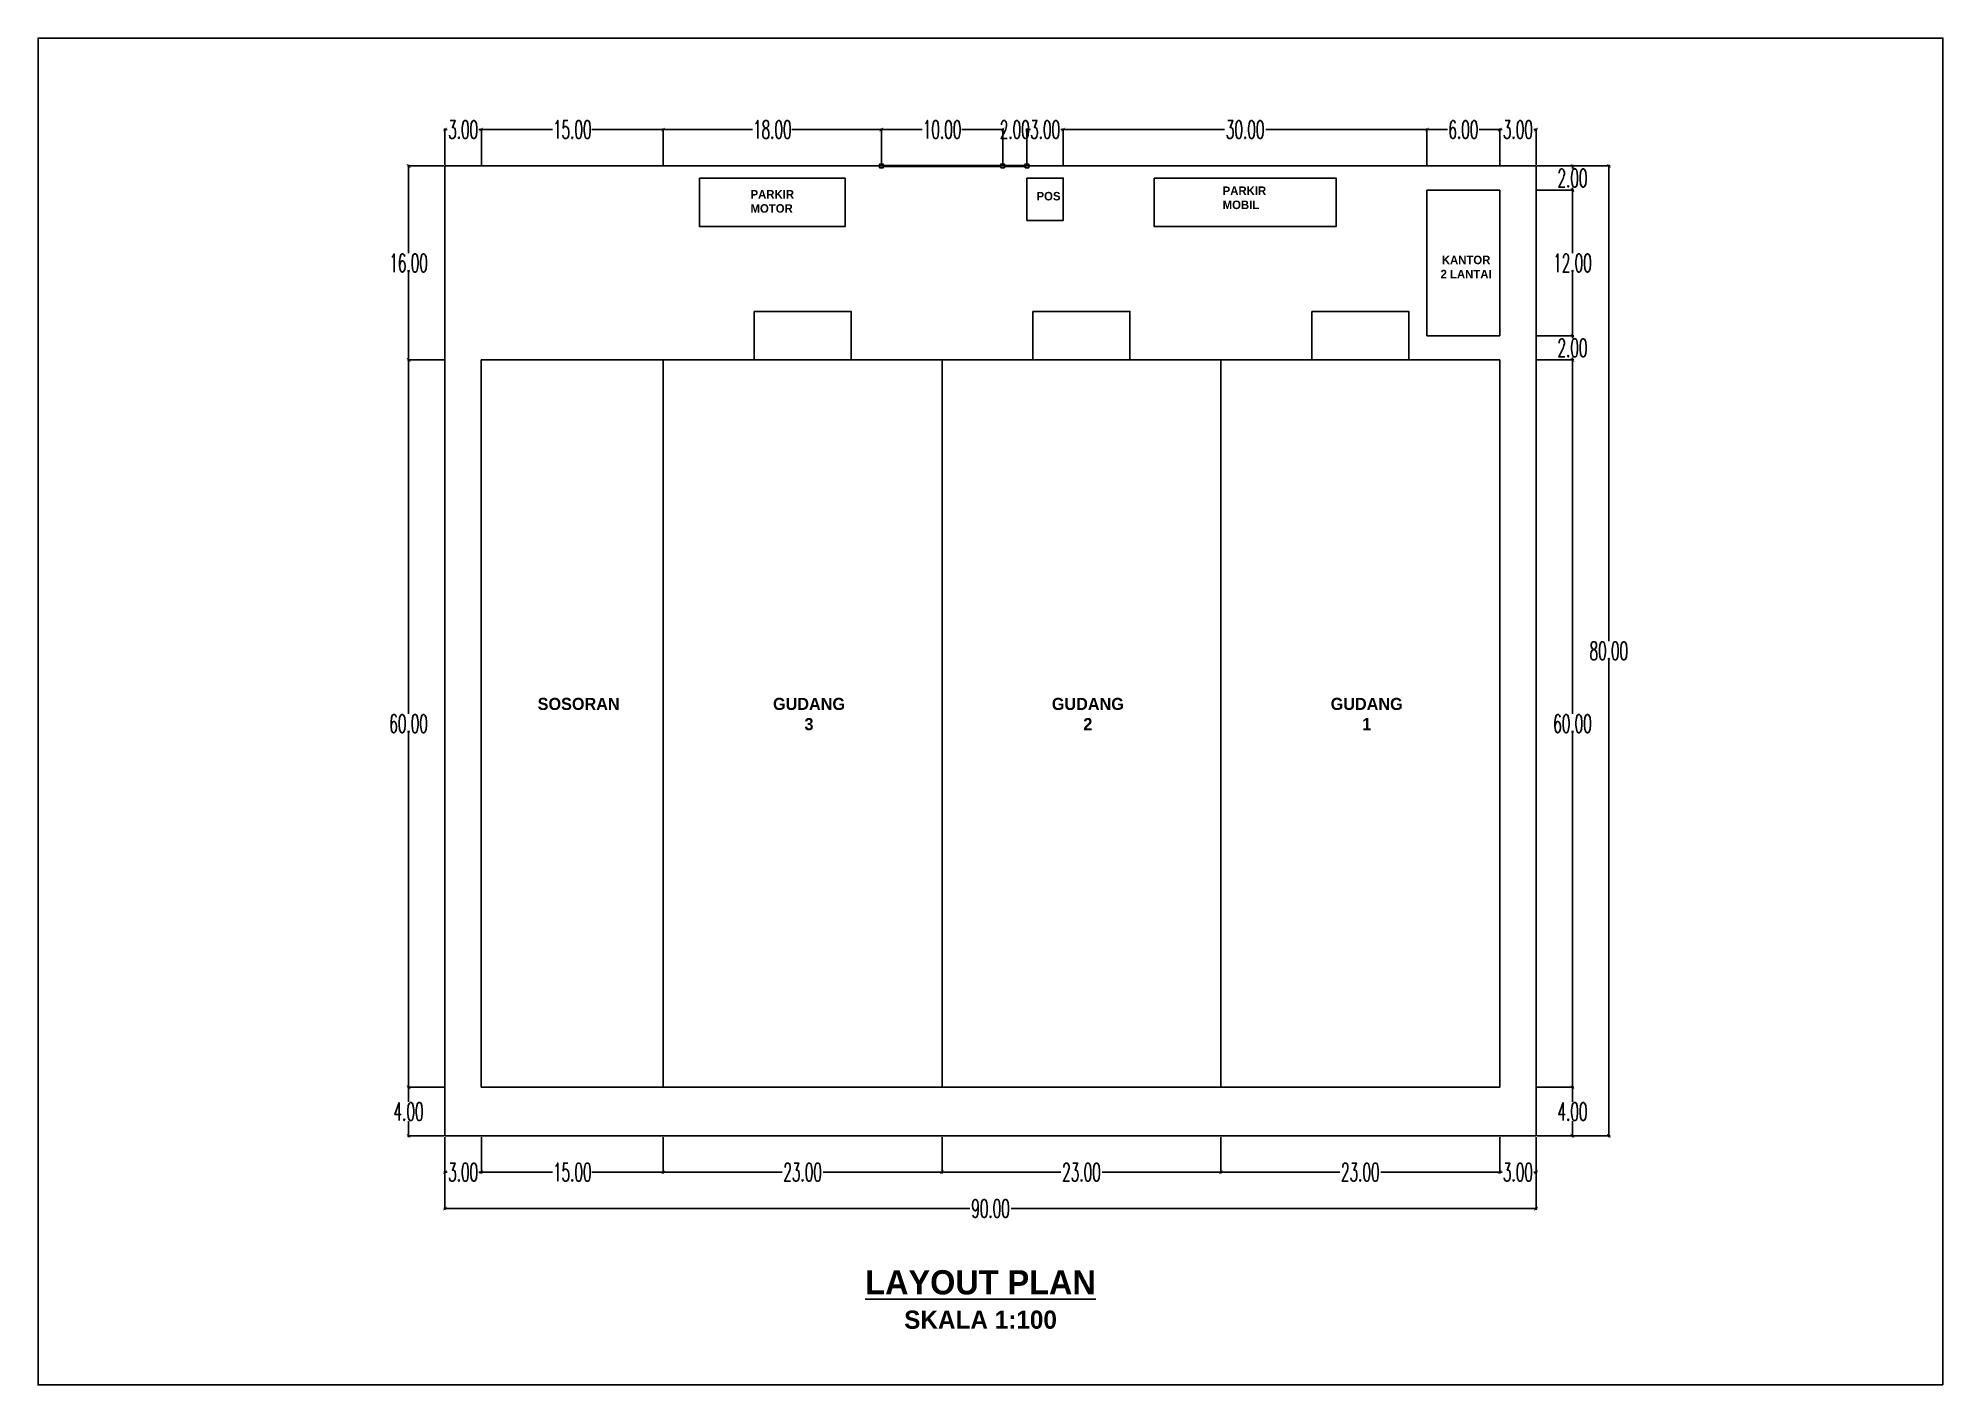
# Model space of a CAD drawing. Header units: millimetres. Extents: x 2491 to 3310, y 1470 to 1581.
# Drawn here: x 2653.9 to 2811, y 1469.6 to 1580.7 of the extents above; entities that cross this region are included whole.
import ezdxf

# ---------------------------------------------------------------- set-up
doc = ezdxf.new("R2010")
doc.units = ezdxf.units.MM
doc.layers.add('Atap', color=3, linetype='Continuous')
doc.layers.add('KOP TEKS', color=1, linetype='Continuous')
doc.styles.add('-DIM2', font='simplex.shx', dxfattribs={"width": 0.55})
doc.styles.get("Standard").update_dxf_attribs({"font": 'arial.ttf'})
doc.dimstyles.new('layout ngoro', dxfattribs={"dimtxt": 1.5, "dimasz": 0.3, "dimexe": 0.1, "dimexo": 0.1, "dimgap": 0.05, "dimtad": 0, "dimtih": 1, "dimtoh": 1, "dimzin": 0, "dimdsep": 46, "dimtxsty": '-DIM2', "dimblk": 'ARCHTICK', "dimcen": 0.3, "dimdle": 0.1, "dimclrd": 1, "dimclre": 1, "dimclrt": 7, "dimadec": 0, "dimazin": 0, "dimtfac": 1, "dimtix": 1, "dimtofl": 0, "dimtmove": 0, "dimatfit": 3, "dimldrblk": 'ARCHTICK', "dimfxl": 1, "dimtolj": 1, "dimtzin": 0, "dimarcsym": 0})

msp = doc.modelspace()

# ---------------------------------------------------------------- texts
at = {"attachment_point": 1}
for s, insert, char_height, width in [('\\pxsm1;{\\fBritannic Bold|b0|i0|c0|p34;\\H0.28x;PARKIR\\PMOTOR}', (2712.692, 1568.193), 2.5, 3.36081), ('\\pxsm1;{\\fBritannic Bold|b0|i0|c0|p34;\\H0.28x;POS}', (2736.285, 1568.037), 2.5, 3.36081), ('\\pxsm1;{\\fBritannic Bold|b0|i0|c0|p34;\\H0.28x;PARKIR MOBIL}', (2751.634, 1568.487), 2.5, 3.36081), ('\\pxsm1,qc;{\\fBritannic Bold|b0|i0|c0|p34;\\H0.28x;KANTOR \\P2 LANTAI}', (2769.422, 1562.777), 2.5, 4.58397), ('\\pxsm1,qc;{\\fBritannic Bold|b0|i0|c0|p34;SOSORAN}', (2696.224, 1526.306), 1, 4.58397), ('\\pxsm1,qc;{\\fBritannic Bold|b0|i0|c0|p34;GUDANG 3}', (2715.224, 1526.306), 1, 4.58397), ('\\pxsm1,qc;{\\fBritannic Bold|b0|i0|c0|p34;GUDANG 2}', (2738.224, 1526.306), 1, 4.58397), ('\\pxsm1,qc;{\\fBritannic Bold|b0|i0|c0|p34;GUDANG 1}', (2761.224, 1526.306), 1, 4.58397), ('\\pxqc;{\\fBritannic Bold|b0|i0|c0|p34;\\H0.54493x;\\LLAYOUT PLAN\\H1.83512x;\\P\\H0.40869x;\\lSKALA 1:100}', (2717.965, 1479.098), 3.67023, 27.40243)]:
    msp.add_mtext(s, dxfattribs=dict(at, insert=insert, char_height=char_height, width=width))

# ---------------------------------------------------------------- blocks, each defined once
blk = doc.blocks.new('_ArchTick')
at = {"color": 0, "linetype": 'ByBlock', "const_width": 0.15}
blk.add_lwpolyline([(-0.5, -0.5), (0.5, 0.5)], dxfattribs=at)
blk = doc.blocks.new('*D408')
at = {"color": 1, "linetype": 'Continuous', "lineweight": -2, "transparency": 16777216}
for p, q in [((2774.49, 1490.08), (2774.49, 1487.08)), ((2777.49, 1490.08), (2777.49, 1487.08))]:
    blk.add_line(p, q, dxfattribs=at)
at = {"color": 1, "lineweight": -2, "transparency": 16777216}
for p, q in [((2774.39, 1487.18), (2774.68, 1487.18)), ((2777.59, 1487.18), (2777.29, 1487.18))]:
    blk.add_line(p, q, dxfattribs=at)
at = {"layer": 'Defpoints', "color": 0, "transparency": 16777216}
for p in [(2774.49, 1490.18), (2777.49, 1490.18), (2774.49, 1487.18)]:
    blk.add_point(p, dxfattribs=at)
at = {"color": 1, "lineweight": -2, "transparency": 16777216, "xscale": 0.3, "yscale": 0.3, "zscale": 0.3, "rotation": 180}
blk.add_blockref('_ArchTick', (2774.49, 1487.18), dxfattribs=at)
at = {"color": 1, "lineweight": -2, "transparency": 16777216, "xscale": 0.3, "yscale": 0.3, "zscale": 0.3}
blk.add_blockref('_ArchTick', (2777.49, 1487.18), dxfattribs=at)
at = {"color": 7, "transparency": 16777216, "insert": (2775.99, 1487.18), "char_height": 1.5, "attachment_point": 5, "style": '-DIM2'}
blk.add_mtext('\\A1;3.00', dxfattribs=at)
blk = doc.blocks.new('*D242')
at = {"color": 1, "linetype": 'Continuous', "lineweight": -2, "transparency": 16777216}
for p, q in [((2751.49, 1490.08), (2751.49, 1487.08)), ((2774.49, 1490.08), (2774.49, 1487.08))]:
    blk.add_line(p, q, dxfattribs=at)
at = {"color": 1, "lineweight": -2, "transparency": 16777216}
for p, q in [((2751.39, 1487.18), (2761.29, 1487.18)), ((2774.59, 1487.18), (2764.69, 1487.18))]:
    blk.add_line(p, q, dxfattribs=at)
at = {"layer": 'Defpoints', "color": 0, "transparency": 16777216}
for p in [(2751.49, 1490.18), (2774.49, 1490.18), (2751.49, 1487.18)]:
    blk.add_point(p, dxfattribs=at)
at = {"color": 1, "lineweight": -2, "transparency": 16777216, "xscale": 0.3, "yscale": 0.3, "zscale": 0.3, "rotation": 180}
blk.add_blockref('_ArchTick', (2751.49, 1487.18), dxfattribs=at)
at = {"color": 1, "lineweight": -2, "transparency": 16777216, "xscale": 0.3, "yscale": 0.3, "zscale": 0.3}
blk.add_blockref('_ArchTick', (2774.49, 1487.18), dxfattribs=at)
at = {"color": 7, "transparency": 16777216, "insert": (2762.99, 1487.18), "char_height": 1.5, "attachment_point": 5, "style": '-DIM2'}
blk.add_mtext('\\A1;23.00', dxfattribs=at)
blk = doc.blocks.new('*D243')
at = {"color": 1, "linetype": 'Continuous', "lineweight": -2, "transparency": 16777216}
for p, q in [((2728.49, 1490.08), (2728.49, 1487.08)), ((2751.49, 1490.08), (2751.49, 1487.08))]:
    blk.add_line(p, q, dxfattribs=at)
at = {"color": 1, "lineweight": -2, "transparency": 16777216}
for p, q in [((2728.39, 1487.18), (2738.29, 1487.18)), ((2751.59, 1487.18), (2741.69, 1487.18))]:
    blk.add_line(p, q, dxfattribs=at)
at = {"layer": 'Defpoints', "color": 0, "transparency": 16777216}
for p in [(2728.49, 1490.18), (2751.49, 1490.18), (2728.49, 1487.18)]:
    blk.add_point(p, dxfattribs=at)
at = {"color": 1, "lineweight": -2, "transparency": 16777216, "xscale": 0.3, "yscale": 0.3, "zscale": 0.3, "rotation": 180}
blk.add_blockref('_ArchTick', (2728.49, 1487.18), dxfattribs=at)
at = {"color": 1, "lineweight": -2, "transparency": 16777216, "xscale": 0.3, "yscale": 0.3, "zscale": 0.3}
blk.add_blockref('_ArchTick', (2751.49, 1487.18), dxfattribs=at)
at = {"color": 7, "transparency": 16777216, "insert": (2739.99, 1487.18), "char_height": 1.5, "attachment_point": 5, "style": '-DIM2'}
blk.add_mtext('\\A1;23.00', dxfattribs=at)
blk = doc.blocks.new('*D244')
at = {"color": 1, "linetype": 'Continuous', "lineweight": -2, "transparency": 16777216}
for p, q in [((2705.49, 1490.08), (2705.49, 1487.08)), ((2728.49, 1490.08), (2728.49, 1487.08))]:
    blk.add_line(p, q, dxfattribs=at)
at = {"color": 1, "lineweight": -2, "transparency": 16777216}
for p, q in [((2705.39, 1487.18), (2715.29, 1487.18)), ((2728.59, 1487.18), (2718.69, 1487.18))]:
    blk.add_line(p, q, dxfattribs=at)
at = {"layer": 'Defpoints', "color": 0, "transparency": 16777216}
for p in [(2705.49, 1490.18), (2728.49, 1490.18), (2705.49, 1487.18)]:
    blk.add_point(p, dxfattribs=at)
at = {"color": 1, "lineweight": -2, "transparency": 16777216, "xscale": 0.3, "yscale": 0.3, "zscale": 0.3, "rotation": 180}
blk.add_blockref('_ArchTick', (2705.49, 1487.18), dxfattribs=at)
at = {"color": 1, "lineweight": -2, "transparency": 16777216, "xscale": 0.3, "yscale": 0.3, "zscale": 0.3}
blk.add_blockref('_ArchTick', (2728.49, 1487.18), dxfattribs=at)
at = {"color": 7, "transparency": 16777216, "insert": (2716.99, 1487.18), "char_height": 1.5, "attachment_point": 5, "style": '-DIM2'}
blk.add_mtext('\\A1;23.00', dxfattribs=at)
blk = doc.blocks.new('*D245')
at = {"color": 1, "linetype": 'Continuous', "lineweight": -2, "transparency": 16777216}
for p, q in [((2690.49, 1490.08), (2690.49, 1487.08)), ((2705.49, 1490.08), (2705.49, 1487.08))]:
    blk.add_line(p, q, dxfattribs=at)
at = {"color": 1, "lineweight": -2, "transparency": 16777216}
for p, q in [((2690.39, 1487.18), (2696.36, 1487.18)), ((2705.59, 1487.18), (2699.61, 1487.18))]:
    blk.add_line(p, q, dxfattribs=at)
at = {"layer": 'Defpoints', "color": 0, "transparency": 16777216}
for p in [(2690.49, 1490.18), (2705.49, 1490.18), (2690.49, 1487.18)]:
    blk.add_point(p, dxfattribs=at)
at = {"color": 1, "lineweight": -2, "transparency": 16777216, "xscale": 0.3, "yscale": 0.3, "zscale": 0.3, "rotation": 180}
blk.add_blockref('_ArchTick', (2690.49, 1487.18), dxfattribs=at)
at = {"color": 1, "lineweight": -2, "transparency": 16777216, "xscale": 0.3, "yscale": 0.3, "zscale": 0.3}
blk.add_blockref('_ArchTick', (2705.49, 1487.18), dxfattribs=at)
at = {"color": 7, "transparency": 16777216, "insert": (2697.99, 1487.18), "char_height": 1.5, "attachment_point": 5, "style": '-DIM2'}
blk.add_mtext('\\A1;15.00', dxfattribs=at)
blk = doc.blocks.new('*D246')
at = {"color": 1, "linetype": 'Continuous', "lineweight": -2, "transparency": 16777216}
for p, q in [((2687.49, 1490.08), (2687.49, 1487.08)), ((2690.49, 1490.08), (2690.49, 1487.08))]:
    blk.add_line(p, q, dxfattribs=at)
at = {"color": 1, "lineweight": -2, "transparency": 16777216}
for p, q in [((2687.39, 1487.18), (2687.68, 1487.18)), ((2690.59, 1487.18), (2690.29, 1487.18))]:
    blk.add_line(p, q, dxfattribs=at)
at = {"layer": 'Defpoints', "color": 0, "transparency": 16777216}
for p in [(2687.49, 1490.18), (2690.49, 1490.18), (2687.49, 1487.18)]:
    blk.add_point(p, dxfattribs=at)
at = {"color": 1, "lineweight": -2, "transparency": 16777216, "xscale": 0.3, "yscale": 0.3, "zscale": 0.3, "rotation": 180}
blk.add_blockref('_ArchTick', (2687.49, 1487.18), dxfattribs=at)
at = {"color": 1, "lineweight": -2, "transparency": 16777216, "xscale": 0.3, "yscale": 0.3, "zscale": 0.3}
blk.add_blockref('_ArchTick', (2690.49, 1487.18), dxfattribs=at)
at = {"color": 7, "transparency": 16777216, "insert": (2688.99, 1487.18), "char_height": 1.5, "attachment_point": 5, "style": '-DIM2'}
blk.add_mtext('\\A1;3.00', dxfattribs=at)
blk = doc.blocks.new('*D247')
at = {"color": 1, "linetype": 'Continuous', "lineweight": -2, "transparency": 16777216}
for p, q in [((2777.59, 1494.18), (2780.59, 1494.18)), ((2777.59, 1490.18), (2780.59, 1490.18))]:
    blk.add_line(p, q, dxfattribs=at)
at = {"color": 1, "lineweight": -2, "transparency": 16777216}
for p, q in [((2780.49, 1494.28), (2780.49, 1492.98)), ((2780.49, 1490.08), (2780.49, 1491.38))]:
    blk.add_line(p, q, dxfattribs=at)
at = {"layer": 'Defpoints', "color": 0, "transparency": 16777216}
for p in [(2777.49, 1494.18), (2780.49, 1494.18), (2777.49, 1490.18)]:
    blk.add_point(p, dxfattribs=at)
at = {"color": 1, "lineweight": -2, "transparency": 16777216, "xscale": 0.3, "yscale": 0.3, "zscale": 0.3}
for p, rotation in [((2780.49, 1494.18), 90), ((2780.49, 1490.18), 270)]:
    blk.add_blockref('_ArchTick', p, dxfattribs=dict(at, rotation=rotation))
at = {"color": 7, "transparency": 16777216, "insert": (2780.49, 1492.18), "char_height": 1.5, "attachment_point": 5, "style": '-DIM2'}
blk.add_mtext('\\A1;4.00', dxfattribs=at)
blk = doc.blocks.new('*D248')
at = {"color": 1, "linetype": 'Continuous', "lineweight": -2, "transparency": 16777216}
for p, q in [((2777.59, 1554.18), (2780.59, 1554.18)), ((2777.59, 1494.18), (2780.59, 1494.18))]:
    blk.add_line(p, q, dxfattribs=at)
at = {"color": 1, "lineweight": -2, "transparency": 16777216}
for p, q in [((2780.49, 1554.28), (2780.49, 1524.98)), ((2780.49, 1494.08), (2780.49, 1523.38))]:
    blk.add_line(p, q, dxfattribs=at)
at = {"layer": 'Defpoints', "color": 0, "transparency": 16777216}
for p in [(2777.49, 1554.18), (2780.49, 1554.18), (2777.49, 1494.18)]:
    blk.add_point(p, dxfattribs=at)
at = {"color": 1, "lineweight": -2, "transparency": 16777216, "xscale": 0.3, "yscale": 0.3, "zscale": 0.3}
for p, rotation in [((2780.49, 1554.18), 90), ((2780.49, 1494.18), 270)]:
    blk.add_blockref('_ArchTick', p, dxfattribs=dict(at, rotation=rotation))
at = {"color": 7, "transparency": 16777216, "insert": (2780.49, 1524.18), "char_height": 1.5, "attachment_point": 5, "style": '-DIM2'}
blk.add_mtext('\\A1;60.00', dxfattribs=at)
blk = doc.blocks.new('*D249')
at = {"color": 1, "linetype": 'Continuous', "lineweight": -2, "transparency": 16777216}
for p, q in [((2777.59, 1556.18), (2780.59, 1556.18)), ((2777.59, 1554.18), (2780.59, 1554.18))]:
    blk.add_line(p, q, dxfattribs=at)
at = {"color": 1, "lineweight": -2, "transparency": 16777216}
for p, q in [((2780.49, 1556.28), (2780.49, 1555.98)), ((2780.49, 1554.08), (2780.49, 1554.38))]:
    blk.add_line(p, q, dxfattribs=at)
at = {"layer": 'Defpoints', "color": 0, "transparency": 16777216}
for p in [(2777.49, 1556.18), (2780.49, 1556.18), (2777.49, 1554.18)]:
    blk.add_point(p, dxfattribs=at)
at = {"color": 1, "lineweight": -2, "transparency": 16777216, "xscale": 0.3, "yscale": 0.3, "zscale": 0.3}
for p, rotation in [((2780.49, 1556.18), 90), ((2780.49, 1554.18), 270)]:
    blk.add_blockref('_ArchTick', p, dxfattribs=dict(at, rotation=rotation))
at = {"color": 7, "transparency": 16777216, "insert": (2780.49, 1555.18), "char_height": 1.5, "attachment_point": 5, "style": '-DIM2'}
blk.add_mtext('\\A1;2.00', dxfattribs=at)
blk = doc.blocks.new('*D250')
at = {"color": 1, "linetype": 'Continuous', "lineweight": -2, "transparency": 16777216}
for p, q in [((2777.59, 1568.18), (2780.59, 1568.18)), ((2777.59, 1556.18), (2780.59, 1556.18))]:
    blk.add_line(p, q, dxfattribs=at)
at = {"color": 1, "lineweight": -2, "transparency": 16777216}
for p, q in [((2780.49, 1568.28), (2780.49, 1562.98)), ((2780.49, 1556.08), (2780.49, 1561.38))]:
    blk.add_line(p, q, dxfattribs=at)
at = {"layer": 'Defpoints', "color": 0, "transparency": 16777216}
for p in [(2777.49, 1568.18), (2780.49, 1568.18), (2777.49, 1556.18)]:
    blk.add_point(p, dxfattribs=at)
at = {"color": 1, "lineweight": -2, "transparency": 16777216, "xscale": 0.3, "yscale": 0.3, "zscale": 0.3}
for p, rotation in [((2780.49, 1568.18), 90), ((2780.49, 1556.18), 270)]:
    blk.add_blockref('_ArchTick', p, dxfattribs=dict(at, rotation=rotation))
at = {"color": 7, "transparency": 16777216, "insert": (2780.49, 1562.18), "char_height": 1.5, "attachment_point": 5, "style": '-DIM2'}
blk.add_mtext('\\A1;12.00', dxfattribs=at)
blk = doc.blocks.new('*D251')
at = {"color": 1, "linetype": 'Continuous', "lineweight": -2, "transparency": 16777216}
for p, q in [((2777.59, 1570.18), (2780.59, 1570.18)), ((2777.59, 1568.18), (2780.59, 1568.18))]:
    blk.add_line(p, q, dxfattribs=at)
at = {"color": 1, "lineweight": -2, "transparency": 16777216}
for p, q in [((2780.49, 1570.28), (2780.49, 1569.98)), ((2780.49, 1568.08), (2780.49, 1568.38))]:
    blk.add_line(p, q, dxfattribs=at)
at = {"layer": 'Defpoints', "color": 0, "transparency": 16777216}
for p in [(2777.49, 1570.18), (2780.49, 1570.18), (2777.49, 1568.18)]:
    blk.add_point(p, dxfattribs=at)
at = {"color": 1, "lineweight": -2, "transparency": 16777216, "xscale": 0.3, "yscale": 0.3, "zscale": 0.3}
for p, rotation in [((2780.49, 1570.18), 90), ((2780.49, 1568.18), 270)]:
    blk.add_blockref('_ArchTick', p, dxfattribs=dict(at, rotation=rotation))
at = {"color": 7, "transparency": 16777216, "insert": (2780.49, 1569.18), "char_height": 1.5, "attachment_point": 5, "style": '-DIM2'}
blk.add_mtext('\\A1;2.00', dxfattribs=at)
blk = doc.blocks.new('*D252')
at = {"color": 1, "lineweight": -2, "transparency": 16777216}
for p, q in [((2774.39, 1573.18), (2774.68, 1573.18)), ((2777.59, 1573.18), (2777.29, 1573.18))]:
    blk.add_line(p, q, dxfattribs=at)
at = {"color": 1, "linetype": 'Continuous', "lineweight": -2, "transparency": 16777216}
for p, q in [((2774.49, 1570.28), (2774.49, 1573.28)), ((2777.49, 1570.28), (2777.49, 1573.28))]:
    blk.add_line(p, q, dxfattribs=at)
at = {"layer": 'Defpoints', "color": 0, "transparency": 16777216}
for p in [(2774.49, 1573.18), (2774.49, 1570.18), (2777.49, 1570.18)]:
    blk.add_point(p, dxfattribs=at)
at = {"color": 1, "lineweight": -2, "transparency": 16777216, "xscale": 0.3, "yscale": 0.3, "zscale": 0.3, "rotation": 180}
blk.add_blockref('_ArchTick', (2774.49, 1573.18), dxfattribs=at)
at = {"color": 1, "lineweight": -2, "transparency": 16777216, "xscale": 0.3, "yscale": 0.3, "zscale": 0.3}
blk.add_blockref('_ArchTick', (2777.49, 1573.18), dxfattribs=at)
at = {"color": 7, "transparency": 16777216, "insert": (2775.99, 1573.18), "char_height": 1.5, "attachment_point": 5, "style": '-DIM2'}
blk.add_mtext('\\A1;3.00', dxfattribs=at)
blk = doc.blocks.new('*D253')
at = {"color": 1, "lineweight": -2, "transparency": 16777216}
for p, q in [((2768.39, 1573.18), (2770.18, 1573.18)), ((2774.59, 1573.18), (2772.79, 1573.18))]:
    blk.add_line(p, q, dxfattribs=at)
at = {"color": 1, "linetype": 'Continuous', "lineweight": -2, "transparency": 16777216}
for p, q in [((2768.49, 1570.28), (2768.49, 1573.28)), ((2774.49, 1570.28), (2774.49, 1573.28))]:
    blk.add_line(p, q, dxfattribs=at)
at = {"layer": 'Defpoints', "color": 0, "transparency": 16777216}
for p in [(2768.49, 1573.18), (2768.49, 1570.18), (2774.49, 1570.18)]:
    blk.add_point(p, dxfattribs=at)
at = {"color": 1, "lineweight": -2, "transparency": 16777216, "xscale": 0.3, "yscale": 0.3, "zscale": 0.3, "rotation": 180}
blk.add_blockref('_ArchTick', (2768.49, 1573.18), dxfattribs=at)
at = {"color": 1, "lineweight": -2, "transparency": 16777216, "xscale": 0.3, "yscale": 0.3, "zscale": 0.3}
blk.add_blockref('_ArchTick', (2774.49, 1573.18), dxfattribs=at)
at = {"color": 7, "transparency": 16777216, "insert": (2771.49, 1573.18), "char_height": 1.5, "attachment_point": 5, "style": '-DIM2'}
blk.add_mtext('\\A1;6.00', dxfattribs=at)
blk = doc.blocks.new('*D254')
at = {"color": 1, "linetype": 'Continuous', "lineweight": -2, "transparency": 16777216}
for p, q in [((2687.39, 1494.18), (2684.39, 1494.18)), ((2687.39, 1490.18), (2684.39, 1490.18))]:
    blk.add_line(p, q, dxfattribs=at)
at = {"color": 1, "lineweight": -2, "transparency": 16777216}
for p, q in [((2684.49, 1494.28), (2684.49, 1492.98)), ((2684.49, 1490.08), (2684.49, 1491.38))]:
    blk.add_line(p, q, dxfattribs=at)
at = {"layer": 'Defpoints', "color": 0, "transparency": 16777216}
for p in [(2684.49, 1494.18), (2687.49, 1494.18), (2687.49, 1490.18)]:
    blk.add_point(p, dxfattribs=at)
at = {"color": 1, "lineweight": -2, "transparency": 16777216, "xscale": 0.3, "yscale": 0.3, "zscale": 0.3}
for p, rotation in [((2684.49, 1494.18), 90), ((2684.49, 1490.18), 270)]:
    blk.add_blockref('_ArchTick', p, dxfattribs=dict(at, rotation=rotation))
at = {"color": 7, "transparency": 16777216, "insert": (2684.49, 1492.18), "char_height": 1.5, "attachment_point": 5, "style": '-DIM2'}
blk.add_mtext('\\A1;4.00', dxfattribs=at)
blk = doc.blocks.new('*D255')
at = {"color": 1, "linetype": 'Continuous', "lineweight": -2, "transparency": 16777216}
for p, q in [((2687.39, 1554.18), (2684.39, 1554.18)), ((2687.39, 1494.18), (2684.39, 1494.18))]:
    blk.add_line(p, q, dxfattribs=at)
at = {"color": 1, "lineweight": -2, "transparency": 16777216}
for p, q in [((2684.49, 1554.28), (2684.49, 1524.98)), ((2684.49, 1494.08), (2684.49, 1523.38))]:
    blk.add_line(p, q, dxfattribs=at)
at = {"layer": 'Defpoints', "color": 0, "transparency": 16777216}
for p in [(2684.49, 1554.18), (2687.49, 1554.18), (2687.49, 1494.18)]:
    blk.add_point(p, dxfattribs=at)
at = {"color": 1, "lineweight": -2, "transparency": 16777216, "xscale": 0.3, "yscale": 0.3, "zscale": 0.3}
for p, rotation in [((2684.49, 1554.18), 90), ((2684.49, 1494.18), 270)]:
    blk.add_blockref('_ArchTick', p, dxfattribs=dict(at, rotation=rotation))
at = {"color": 7, "transparency": 16777216, "insert": (2684.49, 1524.18), "char_height": 1.5, "attachment_point": 5, "style": '-DIM2'}
blk.add_mtext('\\A1;60.00', dxfattribs=at)
blk = doc.blocks.new('*D256')
at = {"color": 1, "linetype": 'Continuous', "lineweight": -2, "transparency": 16777216}
for p, q in [((2687.39, 1570.18), (2684.39, 1570.18)), ((2687.39, 1554.18), (2684.39, 1554.18))]:
    blk.add_line(p, q, dxfattribs=at)
at = {"color": 1, "lineweight": -2, "transparency": 16777216}
for p, q in [((2684.49, 1570.28), (2684.49, 1562.98)), ((2684.49, 1554.08), (2684.49, 1561.38))]:
    blk.add_line(p, q, dxfattribs=at)
at = {"layer": 'Defpoints', "color": 0, "transparency": 16777216}
for p in [(2684.49, 1570.18), (2687.49, 1570.18), (2687.49, 1554.18)]:
    blk.add_point(p, dxfattribs=at)
at = {"color": 1, "lineweight": -2, "transparency": 16777216, "xscale": 0.3, "yscale": 0.3, "zscale": 0.3}
for p, rotation in [((2684.49, 1570.18), 90), ((2684.49, 1554.18), 270)]:
    blk.add_blockref('_ArchTick', p, dxfattribs=dict(at, rotation=rotation))
at = {"color": 7, "transparency": 16777216, "insert": (2684.49, 1562.18), "char_height": 1.5, "attachment_point": 5, "style": '-DIM2'}
blk.add_mtext('\\A1;16.00', dxfattribs=at)
blk = doc.blocks.new('*D257')
at = {"color": 1, "lineweight": -2, "transparency": 16777216}
for p, q in [((2687.39, 1573.18), (2687.68, 1573.18)), ((2690.59, 1573.18), (2690.29, 1573.18))]:
    blk.add_line(p, q, dxfattribs=at)
at = {"color": 1, "linetype": 'Continuous', "lineweight": -2, "transparency": 16777216}
for p, q in [((2687.49, 1570.28), (2687.49, 1573.28)), ((2690.49, 1570.28), (2690.49, 1573.28))]:
    blk.add_line(p, q, dxfattribs=at)
at = {"layer": 'Defpoints', "color": 0, "transparency": 16777216}
for p in [(2690.49, 1573.18), (2687.49, 1570.18), (2690.49, 1570.18)]:
    blk.add_point(p, dxfattribs=at)
at = {"color": 1, "lineweight": -2, "transparency": 16777216, "xscale": 0.3, "yscale": 0.3, "zscale": 0.3, "rotation": 180}
blk.add_blockref('_ArchTick', (2687.49, 1573.18), dxfattribs=at)
at = {"color": 1, "lineweight": -2, "transparency": 16777216, "xscale": 0.3, "yscale": 0.3, "zscale": 0.3}
blk.add_blockref('_ArchTick', (2690.49, 1573.18), dxfattribs=at)
at = {"color": 7, "transparency": 16777216, "insert": (2688.99, 1573.18), "char_height": 1.5, "attachment_point": 5, "style": '-DIM2'}
blk.add_mtext('\\A1;3.00', dxfattribs=at)
blk = doc.blocks.new('*D258')
at = {"color": 1, "lineweight": -2, "transparency": 16777216}
for p, q in [((2690.39, 1573.18), (2696.36, 1573.18)), ((2705.59, 1573.18), (2699.61, 1573.18))]:
    blk.add_line(p, q, dxfattribs=at)
at = {"color": 1, "linetype": 'Continuous', "lineweight": -2, "transparency": 16777216}
for p, q in [((2690.49, 1570.28), (2690.49, 1573.28)), ((2705.49, 1570.28), (2705.49, 1573.28))]:
    blk.add_line(p, q, dxfattribs=at)
at = {"layer": 'Defpoints', "color": 0, "transparency": 16777216}
for p in [(2705.49, 1573.18), (2690.49, 1570.18), (2705.49, 1570.18)]:
    blk.add_point(p, dxfattribs=at)
at = {"color": 1, "lineweight": -2, "transparency": 16777216, "xscale": 0.3, "yscale": 0.3, "zscale": 0.3, "rotation": 180}
blk.add_blockref('_ArchTick', (2690.49, 1573.18), dxfattribs=at)
at = {"color": 1, "lineweight": -2, "transparency": 16777216, "xscale": 0.3, "yscale": 0.3, "zscale": 0.3}
blk.add_blockref('_ArchTick', (2705.49, 1573.18), dxfattribs=at)
at = {"color": 7, "transparency": 16777216, "insert": (2697.99, 1573.18), "char_height": 1.5, "attachment_point": 5, "style": '-DIM2'}
blk.add_mtext('\\A1;15.00', dxfattribs=at)
blk = doc.blocks.new('*D259')
at = {"color": 1, "lineweight": -2, "transparency": 16777216}
for p, q in [((2738.39, 1573.18), (2751.79, 1573.18)), ((2768.59, 1573.18), (2755.19, 1573.18))]:
    blk.add_line(p, q, dxfattribs=at)
at = {"color": 1, "linetype": 'Continuous', "lineweight": -2, "transparency": 16777216}
for p, q in [((2738.49, 1570.28), (2738.49, 1573.28)), ((2768.49, 1570.28), (2768.49, 1573.28))]:
    blk.add_line(p, q, dxfattribs=at)
at = {"layer": 'Defpoints', "color": 0, "transparency": 16777216}
for p in [(2738.49, 1573.18), (2738.49, 1570.18), (2768.49, 1570.18)]:
    blk.add_point(p, dxfattribs=at)
at = {"color": 1, "lineweight": -2, "transparency": 16777216, "xscale": 0.3, "yscale": 0.3, "zscale": 0.3, "rotation": 180}
blk.add_blockref('_ArchTick', (2738.49, 1573.18), dxfattribs=at)
at = {"color": 1, "lineweight": -2, "transparency": 16777216, "xscale": 0.3, "yscale": 0.3, "zscale": 0.3}
blk.add_blockref('_ArchTick', (2768.49, 1573.18), dxfattribs=at)
at = {"color": 7, "transparency": 16777216, "insert": (2753.49, 1573.18), "char_height": 1.5, "attachment_point": 5, "style": '-DIM2'}
blk.add_mtext('\\A1;30.00', dxfattribs=at)
blk = doc.blocks.new('*D260')
at = {"color": 1, "lineweight": -2, "transparency": 16777216}
for p, q in [((2735.39, 1573.18), (2735.68, 1573.18)), ((2738.59, 1573.18), (2738.29, 1573.18))]:
    blk.add_line(p, q, dxfattribs=at)
at = {"color": 1, "linetype": 'Continuous', "lineweight": -2, "transparency": 16777216}
for p, q in [((2735.49, 1570.28), (2735.49, 1573.28)), ((2738.49, 1570.28), (2738.49, 1573.28))]:
    blk.add_line(p, q, dxfattribs=at)
at = {"layer": 'Defpoints', "color": 0, "transparency": 16777216}
for p in [(2735.49, 1573.18), (2735.49, 1570.18), (2738.49, 1570.18)]:
    blk.add_point(p, dxfattribs=at)
at = {"color": 1, "lineweight": -2, "transparency": 16777216, "xscale": 0.3, "yscale": 0.3, "zscale": 0.3, "rotation": 180}
blk.add_blockref('_ArchTick', (2735.49, 1573.18), dxfattribs=at)
at = {"color": 1, "lineweight": -2, "transparency": 16777216, "xscale": 0.3, "yscale": 0.3, "zscale": 0.3}
blk.add_blockref('_ArchTick', (2738.49, 1573.18), dxfattribs=at)
at = {"color": 7, "transparency": 16777216, "insert": (2736.99, 1573.18), "char_height": 1.5, "attachment_point": 5, "style": '-DIM2'}
blk.add_mtext('\\A1;3.00', dxfattribs=at)
blk = doc.blocks.new('*D409')
at = {"color": 1, "lineweight": -2, "transparency": 16777216}
for p, q in [((2705.39, 1573.18), (2712.86, 1573.18)), ((2723.59, 1573.18), (2716.11, 1573.18))]:
    blk.add_line(p, q, dxfattribs=at)
at = {"color": 1, "linetype": 'Continuous', "lineweight": -2, "transparency": 16777216}
for p, q in [((2705.49, 1570.28), (2705.49, 1573.28)), ((2723.49, 1570.28), (2723.49, 1573.28))]:
    blk.add_line(p, q, dxfattribs=at)
at = {"layer": 'Defpoints', "color": 0, "transparency": 16777216}
for p in [(2723.49, 1573.18), (2705.49, 1570.18), (2723.49, 1570.18)]:
    blk.add_point(p, dxfattribs=at)
at = {"color": 1, "lineweight": -2, "transparency": 16777216, "xscale": 0.3, "yscale": 0.3, "zscale": 0.3, "rotation": 180}
blk.add_blockref('_ArchTick', (2705.49, 1573.18), dxfattribs=at)
at = {"color": 1, "lineweight": -2, "transparency": 16777216, "xscale": 0.3, "yscale": 0.3, "zscale": 0.3}
blk.add_blockref('_ArchTick', (2723.49, 1573.18), dxfattribs=at)
at = {"color": 7, "transparency": 16777216, "insert": (2714.49, 1573.18), "char_height": 1.5, "attachment_point": 5, "style": '-DIM2'}
blk.add_mtext('\\A1;18.00', dxfattribs=at)
blk = doc.blocks.new('*D261')
at = {"color": 1, "lineweight": -2, "transparency": 16777216}
for p, q in [((2723.39, 1573.18), (2726.86, 1573.18)), ((2733.59, 1573.18), (2730.11, 1573.18))]:
    blk.add_line(p, q, dxfattribs=at)
at = {"color": 1, "linetype": 'Continuous', "lineweight": -2, "transparency": 16777216}
for p, q in [((2723.49, 1570.28), (2723.49, 1573.28)), ((2733.49, 1570.28), (2733.49, 1573.28))]:
    blk.add_line(p, q, dxfattribs=at)
at = {"layer": 'Defpoints', "color": 0, "transparency": 16777216}
for p in [(2733.49, 1573.18), (2723.49, 1570.18), (2733.49, 1570.18)]:
    blk.add_point(p, dxfattribs=at)
at = {"color": 1, "lineweight": -2, "transparency": 16777216, "xscale": 0.3, "yscale": 0.3, "zscale": 0.3, "rotation": 180}
blk.add_blockref('_ArchTick', (2723.49, 1573.18), dxfattribs=at)
at = {"color": 1, "lineweight": -2, "transparency": 16777216, "xscale": 0.3, "yscale": 0.3, "zscale": 0.3}
blk.add_blockref('_ArchTick', (2733.49, 1573.18), dxfattribs=at)
at = {"color": 7, "transparency": 16777216, "insert": (2728.49, 1573.18), "char_height": 1.5, "attachment_point": 5, "style": '-DIM2'}
blk.add_mtext('\\A1;10.00', dxfattribs=at)
blk = doc.blocks.new('*D262')
at = {"color": 1, "lineweight": -2, "transparency": 16777216}
for p, q in [((2733.49, 1573.18), (2733.19, 1573.18)), ((2735.49, 1573.18), (2735.79, 1573.18))]:
    blk.add_line(p, q, dxfattribs=at)
at = {"color": 1, "linetype": 'Continuous', "lineweight": -2, "transparency": 16777216}
for p, q in [((2733.49, 1570.28), (2733.49, 1573.28)), ((2735.49, 1570.28), (2735.49, 1573.28))]:
    blk.add_line(p, q, dxfattribs=at)
at = {"layer": 'Defpoints', "color": 0, "transparency": 16777216}
for p in [(2735.49, 1573.18), (2733.49, 1570.18), (2735.49, 1570.18)]:
    blk.add_point(p, dxfattribs=at)
at = {"color": 1, "lineweight": -2, "transparency": 16777216, "xscale": 0.3, "yscale": 0.3, "zscale": 0.3}
blk.add_blockref('_ArchTick', (2733.49, 1573.18), dxfattribs=at)
at = {"color": 1, "lineweight": -2, "transparency": 16777216, "xscale": 0.3, "yscale": 0.3, "zscale": 0.3, "rotation": 180}
blk.add_blockref('_ArchTick', (2735.49, 1573.18), dxfattribs=at)
at = {"color": 7, "transparency": 16777216, "insert": (2734.49, 1573.18), "char_height": 1.5, "attachment_point": 5, "style": '-DIM2'}
blk.add_mtext('\\A1;2.00', dxfattribs=at)
blk = doc.blocks.new('*D263')
at = {"color": 1, "linetype": 'Continuous', "lineweight": -2, "transparency": 16777216}
for p, q in [((2687.49, 1487.08), (2687.49, 1484.08)), ((2777.49, 1487.08), (2777.49, 1484.08))]:
    blk.add_line(p, q, dxfattribs=at)
at = {"color": 1, "lineweight": -2, "transparency": 16777216}
for p, q in [((2687.39, 1484.18), (2730.79, 1484.18)), ((2777.59, 1484.18), (2734.19, 1484.18))]:
    blk.add_line(p, q, dxfattribs=at)
at = {"layer": 'Defpoints', "color": 0, "transparency": 16777216}
for p in [(2687.49, 1487.18), (2777.49, 1487.18), (2687.49, 1484.18)]:
    blk.add_point(p, dxfattribs=at)
at = {"color": 1, "lineweight": -2, "transparency": 16777216, "xscale": 0.3, "yscale": 0.3, "zscale": 0.3, "rotation": 180}
blk.add_blockref('_ArchTick', (2687.49, 1484.18), dxfattribs=at)
at = {"color": 1, "lineweight": -2, "transparency": 16777216, "xscale": 0.3, "yscale": 0.3, "zscale": 0.3}
blk.add_blockref('_ArchTick', (2777.49, 1484.18), dxfattribs=at)
at = {"color": 7, "transparency": 16777216, "insert": (2732.49, 1484.18), "char_height": 1.5, "attachment_point": 5, "style": '-DIM2'}
blk.add_mtext('\\A1;90.00', dxfattribs=at)
blk = doc.blocks.new('*D264')
at = {"color": 1, "linetype": 'Continuous', "lineweight": -2, "transparency": 16777216}
for p, q in [((2780.59, 1570.18), (2783.59, 1570.18)), ((2780.59, 1490.18), (2783.59, 1490.18))]:
    blk.add_line(p, q, dxfattribs=at)
at = {"color": 1, "lineweight": -2, "transparency": 16777216}
for p, q in [((2783.49, 1570.28), (2783.49, 1530.98)), ((2783.49, 1490.08), (2783.49, 1529.38))]:
    blk.add_line(p, q, dxfattribs=at)
at = {"layer": 'Defpoints', "color": 0, "transparency": 16777216}
for p in [(2780.49, 1570.18), (2783.49, 1570.18), (2780.49, 1490.18)]:
    blk.add_point(p, dxfattribs=at)
at = {"color": 1, "lineweight": -2, "transparency": 16777216, "xscale": 0.3, "yscale": 0.3, "zscale": 0.3}
for p, rotation in [((2783.49, 1570.18), 90), ((2783.49, 1490.18), 270)]:
    blk.add_blockref('_ArchTick', p, dxfattribs=dict(at, rotation=rotation))
at = {"color": 7, "transparency": 16777216, "insert": (2783.49, 1530.18), "char_height": 1.5, "attachment_point": 5, "style": '-DIM2'}
blk.add_mtext('\\A1;80.00', dxfattribs=at)

# ---------------------------------------------------------------- dimensions: what is measured, and where the dimension line sits
for base, p1, p2, picture, middle in [((2690.486, 1573.18), (2687.486, 1570.18), (2690.486, 1570.18), '*D257', (2688.986, 1573.18)), ((2705.486, 1573.18), (2690.486, 1570.18), (2705.486, 1570.18), '*D258', (2697.986, 1573.18)), ((2723.486, 1573.18), (2705.486, 1570.18), (2723.486, 1570.18), '*D409', (2714.486, 1573.18)), ((2733.486, 1573.18), (2723.486, 1570.18), (2733.486, 1570.18), '*D261', (2728.486, 1573.18)), ((2735.486, 1573.18), (2733.486, 1570.18), (2735.486, 1570.18), '*D262', (2734.486, 1573.18)), ((2735.486, 1573.18), (2738.486, 1570.18), (2735.486, 1570.18), '*D260', (2736.986, 1573.18)), ((2738.486, 1573.18), (2768.486, 1570.18), (2738.486, 1570.18), '*D259', (2753.486, 1573.18)), ((2768.486, 1573.18), (2774.486, 1570.18), (2768.486, 1570.18), '*D253', (2771.486, 1573.18)), ((2774.486, 1573.18), (2777.486, 1570.18), (2774.486, 1570.18), '*D252', (2775.986, 1573.18)), ((2687.486, 1487.18), (2690.486, 1490.18), (2687.486, 1490.18), '*D246', (2688.986, 1487.18)), ((2690.486, 1487.18), (2705.486, 1490.18), (2690.486, 1490.18), '*D245', (2697.986, 1487.18)), ((2705.486, 1487.18), (2728.486, 1490.18), (2705.486, 1490.18), '*D244', (2716.986, 1487.18)), ((2728.486, 1487.18), (2751.486, 1490.18), (2728.486, 1490.18), '*D243', (2739.986, 1487.18)), ((2751.486, 1487.18), (2774.486, 1490.18), (2751.486, 1490.18), '*D242', (2762.986, 1487.18)), ((2774.486, 1487.18), (2777.486, 1490.18), (2774.486, 1490.18), '*D408', (2775.986, 1487.18)), ((2687.486, 1484.18), (2777.486, 1487.18), (2687.486, 1487.18), '*D263', (2732.486, 1484.18))]:
    dim = msp.add_linear_dim(base=base, p1=p1, p2=p2, dimstyle='layout ngoro')
    dim.commit()
    dim.dimension.update_dxf_attribs({"geometry": picture, "text_midpoint": middle})
for base, p1, p2, picture, middle in [((2684.486, 1570.18), (2687.486, 1554.18), (2687.486, 1570.18), '*D256', (2684.486, 1562.18)), ((2780.486, 1570.18), (2777.486, 1568.18), (2777.486, 1570.18), '*D251', (2780.486, 1569.18)), ((2783.486, 1570.18), (2780.486, 1490.18), (2780.486, 1570.18), '*D264', (2783.486, 1530.18)), ((2780.486, 1568.18), (2777.486, 1556.18), (2777.486, 1568.18), '*D250', (2780.486, 1562.18)), ((2780.486, 1556.18), (2777.486, 1554.18), (2777.486, 1556.18), '*D249', (2780.486, 1555.18)), ((2684.486, 1554.18), (2687.486, 1494.18), (2687.486, 1554.18), '*D255', (2684.486, 1524.18)), ((2780.486, 1554.18), (2777.486, 1494.18), (2777.486, 1554.18), '*D248', (2780.486, 1524.18)), ((2684.486, 1494.18), (2687.486, 1490.18), (2687.486, 1494.18), '*D254', (2684.486, 1492.18)), ((2780.486, 1494.18), (2777.486, 1490.18), (2777.486, 1494.18), '*D247', (2780.486, 1492.18))]:
    dim = msp.add_linear_dim(base=base, p1=p1, p2=p2, angle=90, dimstyle='layout ngoro')
    dim.commit()
    dim.dimension.update_dxf_attribs({"geometry": picture, "text_midpoint": middle})

# ---------------------------------------------------------------- linework, layer by layer
for points in [[(2687.486, 1570.18), (2687.486, 1490.18), (2777.486, 1490.18), (2777.486, 1570.18)], [(2723.336, 1570.03), (2723.636, 1570.03), (2723.636, 1570.33), (2723.336, 1570.33)], [(2723.636, 1570.23), (2733.336, 1570.23), (2733.336, 1570.13), (2723.636, 1570.13)], [(2733.336, 1570.03), (2733.636, 1570.03), (2733.636, 1570.33), (2733.336, 1570.33)], [(2733.636, 1570.23), (2735.336, 1570.23), (2735.336, 1570.13), (2733.636, 1570.13)], [(2735.336, 1570.03), (2735.636, 1570.03), (2735.636, 1570.33), (2735.336, 1570.33)], [(2708.486, 1569.18), (2708.486, 1565.18), (2720.486, 1565.18), (2720.486, 1569.18)], [(2735.486, 1569.18), (2735.486, 1565.68), (2738.486, 1565.68), (2738.486, 1569.18)], [(2745.986, 1569.18), (2745.986, 1565.18), (2760.986, 1565.18), (2760.986, 1569.18)], [(2768.486, 1556.18), (2774.486, 1556.18), (2774.486, 1568.18), (2768.486, 1568.18)], [(2690.486, 1494.18), (2705.486, 1494.18), (2705.486, 1554.18), (2690.486, 1554.18)], [(2705.486, 1494.18), (2728.486, 1494.18), (2728.486, 1554.18), (2705.486, 1554.18)], [(2728.486, 1494.18), (2751.486, 1494.18), (2751.486, 1554.18), (2728.486, 1554.18)], [(2751.486, 1494.18), (2774.486, 1494.18), (2774.486, 1554.18), (2751.486, 1554.18)]]:
    msp.add_lwpolyline(points, close=True)
at = {"layer": 'Atap'}
for points in [[(2712.986, 1558.18), (2720.986, 1558.18), (2720.986, 1554.18), (2712.986, 1554.18)], [(2735.986, 1558.18), (2743.986, 1558.18), (2743.986, 1554.18), (2735.986, 1554.18)], [(2758.986, 1558.18), (2766.986, 1558.18), (2766.986, 1554.18), (2758.986, 1554.18)]]:
    msp.add_lwpolyline(points, close=True, dxfattribs=at)
at = {"layer": 'KOP TEKS', "color": 2}
msp.add_lwpolyline([(2811.044, 1469.634), (2811.044, 1580.726), (2653.928, 1580.726), (2653.928, 1469.634)], close=True, dxfattribs=at)

msp.set_redraw_order([(e.dxf.handle, doc.entitydb.next_handle()) for e in msp.query("TEXT MTEXT ATTDEF DIMENSION ARC_DIMENSION")])  # texts and dimensions are drawn at this point

doc.saveas('drawing.dxf')
